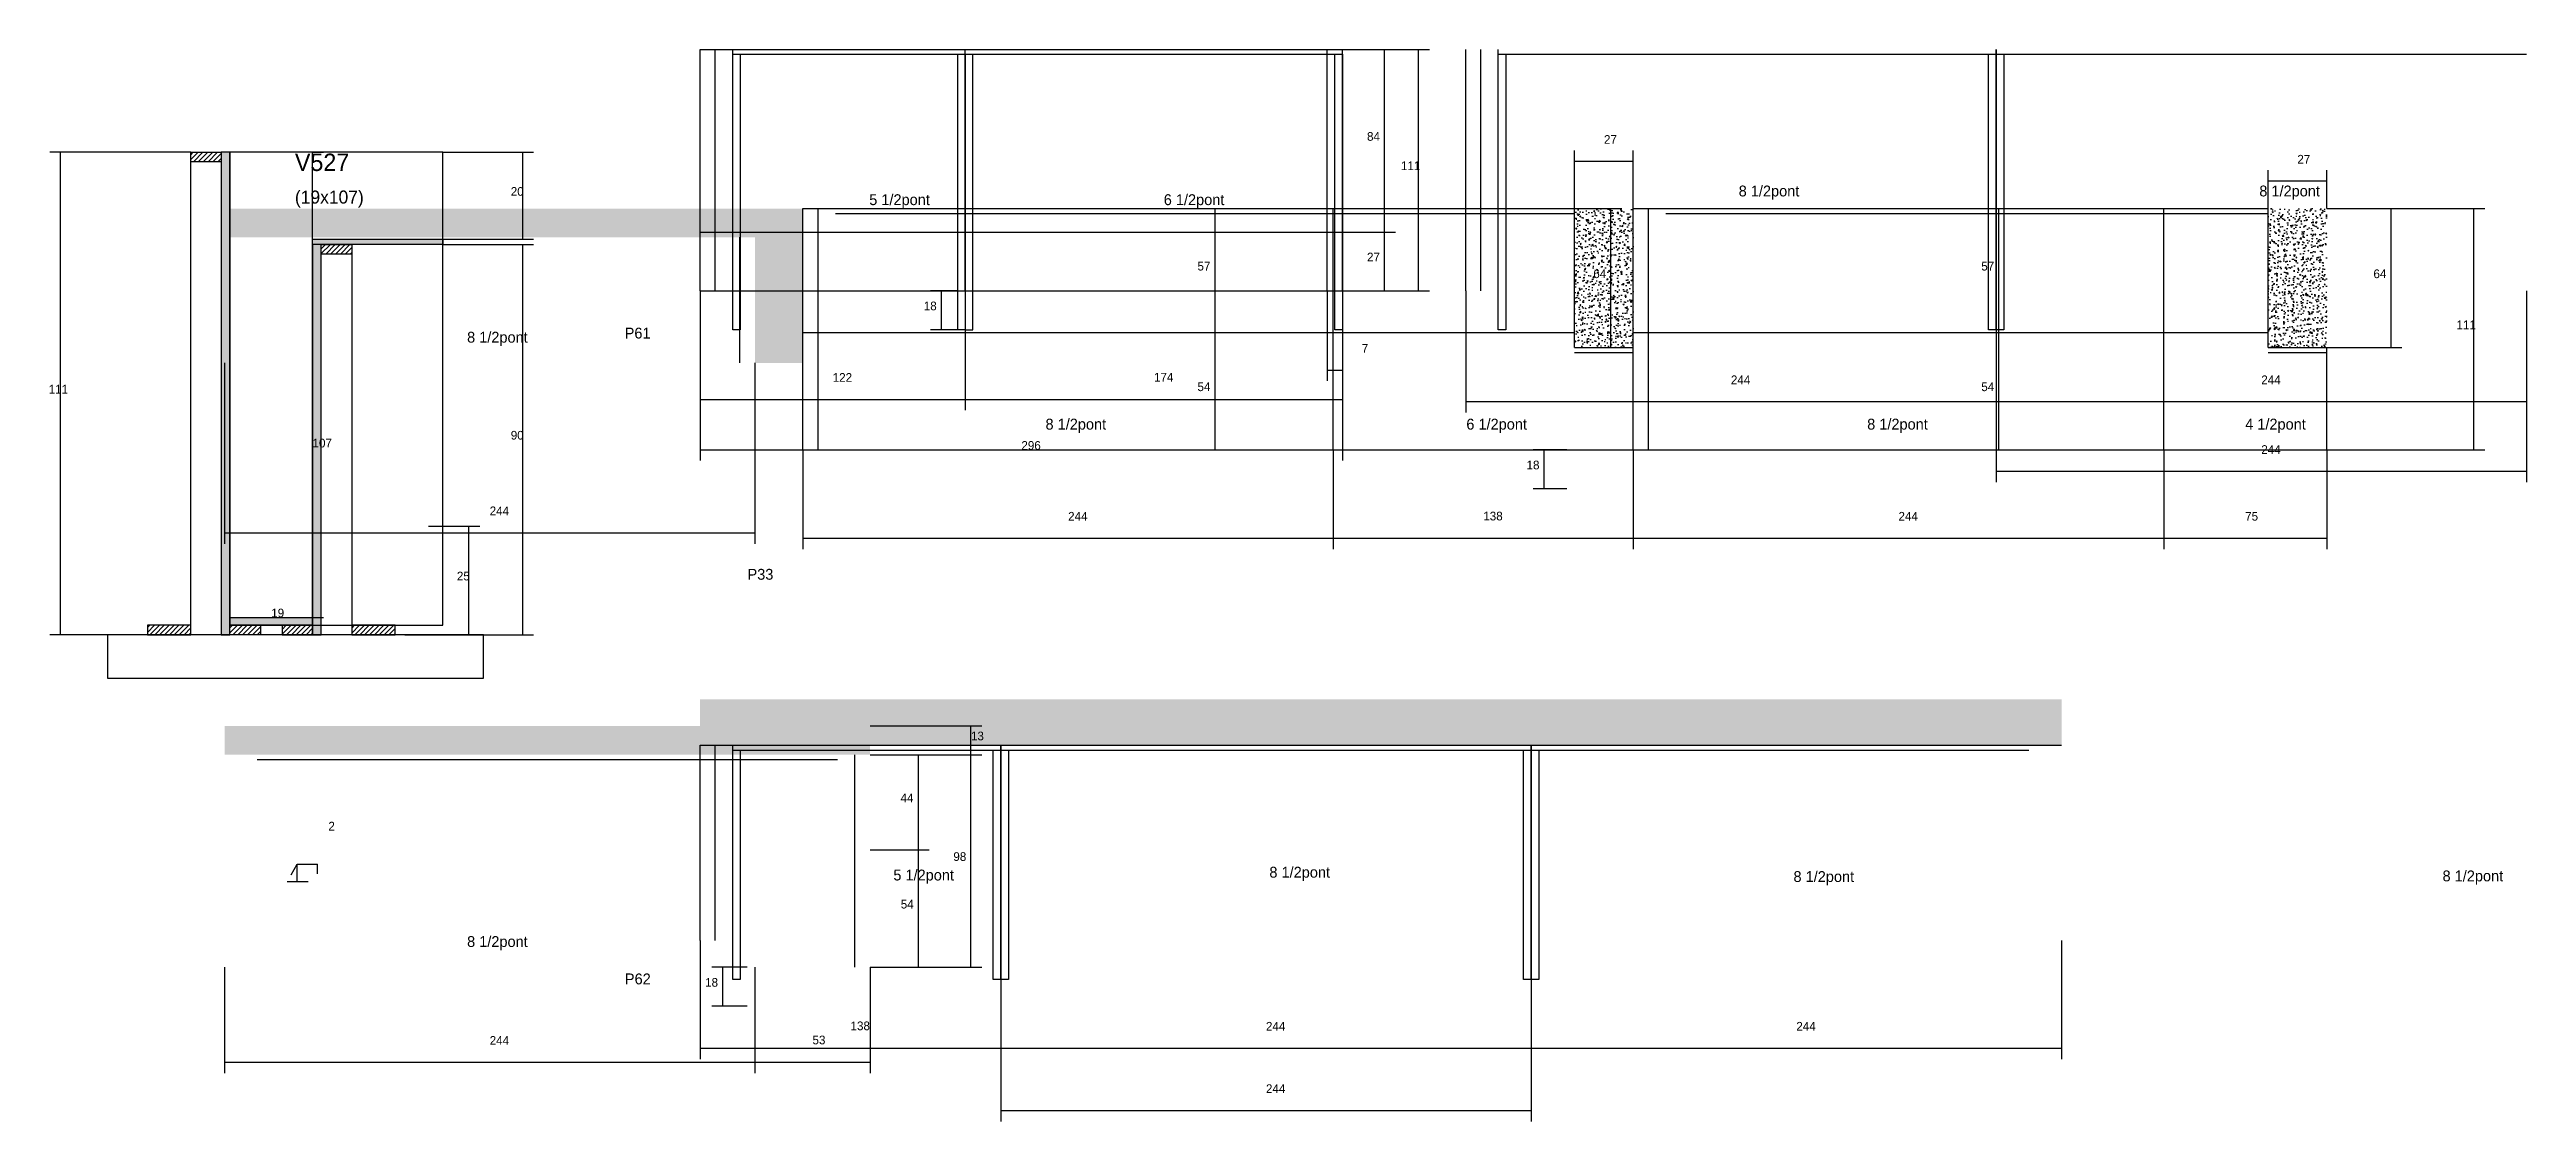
# Model space of a CAD drawing. Header units: metres. Extents: x -2848 to 22762, y -45195 to 1016.
# Drawn here: x 6287 to 7427, y -24632 to -24139 of the extents above; entities that cross this region are included whole.
import ezdxf

# ---------------------------------------------------------------- set-up
doc = ezdxf.new("R2010")
doc.units = ezdxf.units.M
for name, color, linetype in [('CONCRETO', 251, 'Continuous'), ('COTA', 4, 'Continuous'), ('Cota Seção (2x)', 4, 'Continuous'), ('Hachura', 253, 'Continuous'), ('Madeira', 126, 'Continuous'), ('NOMENCLATURA', 7, 'Continuous'), ('Painéis', 200, 'Continuous'), ('SARR_2.2x7', 40, 'Continuous'), ('SARR_3.5x7', 81, 'Continuous'), ('Texto Seção', 7, 'Continuous')]:
    doc.layers.add(name, color=color, linetype=linetype)

msp = doc.modelspace()

# ---------------------------------------------------------------- texts
at = {"layer": 'COTA'}
for s, p in [('84', (6893.2, -24181.1)), ('27', (7002.2, -24182.5)), ('111', (6908.8, -24194.6)), ('27', (7321.2, -24191.6)), ('20', (6499.3, -24206.4)), ('57', (6815.2, -24240.8)), ('27', (6893.2, -24236.6)), ('57', (7175.8, -24240.8)), ('64', (6997.3, -24244.3)), ('64', (7356.2, -24244.3)), ('18', (6689.3, -24259.1)), ('111', (7394.4, -24267.8)), ('7', (6890.8, -24278.6)), ('111', (6286.7, -24297.4)), ('122', (6647.4, -24292)), ('174', (6795.2, -24291.9)), ('54', (6815.2, -24296.3)), ('244', (7060.6, -24293.1)), ('54', (7175.8, -24296.3)), ('244', (7304.6, -24293.1)), ('90', (6499.3, -24318.6)), ('296', (6734.2, -24323.3)), ('244', (7304.6, -24325.2)), ('18', (6966.6, -24332.3)), ('244', (6489.6, -24353.4)), ('244', (6755.7, -24355.9)), ('138', (6946.7, -24355.8)), ('244', (7137.7, -24355.9)), ('75', (7297.2, -24355.9)), ('25', (6474.5, -24383.4)), ('13', (6711, -24457)), ('44', (6678.6, -24485.5)), ('2', (6415.4, -24498.5)), ('98', (6702.9, -24512.5)), ('54', (6678.7, -24534.4)), ('18', (6588.7, -24570.4)), ('138', (6655.6, -24590.4)), ('244', (6846.7, -24590.6)), ('244', (7090.7, -24590.6)), ('244', (6489.6, -24597.1)), ('53', (6638.1, -24596.9)), ('244', (6846.7, -24619.3))]:
    msp.add_text(s, height=4, dxfattribs=at).set_placement(p)
at = {"layer": 'Cota Seção (2x)'}
for s, p in [('107', (6408.1, -24322.2)), ('19', (6389.1, -24400.4))]:
    msp.add_text(s, height=4, dxfattribs=at).set_placement(p)
at = {"layer": 'NOMENCLATURA'}
for s, p in [('8 1/2pont', (7064.2, -24206.7)), ('8 1/2pont', (7303.7, -24206.7)), ('5 1/2pont', (6664.2, -24210.7)), ('6 1/2pont', (6799.7, -24210.7)), ('8 1/2pont', (6479.2, -24274)), ('P61', (6551.7, -24272.1)), ('8 1/2pont', (6745.3, -24314)), ('6 1/2pont', (6938.9, -24314)), ('8 1/2pont', (7123.3, -24314)), ('4 1/2pont', (7297.2, -24314)), ('P33', (6608.2, -24383.1)), ('5 1/2pont', (6675.3, -24521.5)), ('8 1/2pont', (6848.3, -24520.2)), ('8 1/2pont', (7089.4, -24522.2)), ('8 1/2pont', (7388, -24521.9)), ('8 1/2pont', (6479.2, -24552.1)), ('P62', (6551.8, -24569.3))]:
    msp.add_text(s, height=5, dxfattribs=at).set_placement(p)
at = {"layer": 'Texto Seção'}
for s, height, p in [('V527', 8, (6400, -24195)), ('(19x107)', 6, (6400, -24210))]:
    msp.add_text(s, height=height, dxfattribs=at).set_placement(p)

# ---------------------------------------------------------------- hatches: boundary and pattern name
at = {"layer": 'COTA'}
h = msp.add_hatch(dxfattribs=at)
h.set_pattern_fill('AR-CONC', scale=0.03)
h.paths.add_polyline_path([(6633.7, -24212.3), (6367.6, -24212.3), (6367.6, -24225.5), (6611.6, -24225.5), (6611.6, -24283.3), (6633.7, -24283.3)])
h = msp.add_hatch(dxfattribs=at)
h.set_pattern_fill('AR-CONC', scale=0.03)
h.paths.add_polyline_path([(6988.7, -24276.3), (7015.7, -24276.3), (7015.7, -24212.3), (6988.7, -24212.3)])
h = msp.add_hatch(dxfattribs=at)
h.set_pattern_fill('AR-CONC', scale=0.03)
h.paths.add_polyline_path([(7334.7, -24212.3), (7307.7, -24212.3), (7307.7, -24276.3), (7334.7, -24276.3)])
h = msp.add_hatch(dxfattribs=at)
h.set_pattern_fill('AR-CONC', scale=0.03)
h.paths.add_polyline_path([(7010.9, -24241.9), (6990.3, -24241.9), (6990.3, -24241.9), (6990.3, -24219.5), (6990.3, -24219.5), (7010.9, -24219.5), (7010.9, -24219.5), (7010.9, -24241.9)])
h = msp.add_hatch(dxfattribs=at)
h.set_pattern_fill('AR-CONC', scale=0.03)
h.paths.add_polyline_path([(7212.7, -24459.3), (7212.7, -24438.1), (6586.4, -24438.1), (6586.4, -24459.3)])
h = msp.add_hatch(dxfattribs=at)
h.set_pattern_fill('AR-CONC', scale=0.03)
h.paths.add_polyline_path([(6367.6, -24450.4), (6367.6, -24463.6), (6664.6, -24463.6), (6664.6, -24450.4)])
at = {"layer": 'Hachura'}
h = msp.add_hatch(dxfattribs=at)
h.set_pattern_fill('ANSI31', scale=0.5)
h.paths.add_polyline_path([(6352.1, -24190.8), (6352.1, -24186.4), (6352.1, -24186.4), (6366.1, -24186.4), (6366.1, -24186.4), (6366.1, -24190.8), (6366.1, -24190.8), (6352.1, -24190.8)])
h = msp.add_hatch(color=8, dxfattribs=at)
h.dxf.hatch_style = 1
h.paths.add_polyline_path([(6370.1, -24186.4), (6366.1, -24186.4), (6366.1, -24186.4), (6366.1, -24408.4), (6366.1, -24408.4), (6370.1, -24408.4), (6370.1, -24408.4), (6370.1, -24186.4)])
h = msp.add_hatch(color=8, dxfattribs=at)
h.dxf.hatch_style = 1
h.paths.add_polyline_path([(6408.1, -24228.8), (6408.1, -24226.4), (6408.1, -24226.4), (6468.1, -24226.4), (6468.1, -24226.4), (6468.1, -24228.8), (6468.1, -24228.8), (6408.1, -24228.8)])
h = msp.add_hatch(color=8, dxfattribs=at)
h.dxf.hatch_style = 1
h.paths.add_polyline_path([(6412.1, -24228.8), (6408.1, -24228.8), (6408.1, -24228.8), (6408.1, -24408.4), (6408.1, -24408.4), (6412.1, -24408.4), (6412.1, -24408.4), (6412.1, -24228.8)])
h = msp.add_hatch(dxfattribs=at)
h.set_pattern_fill('ANSI31', scale=0.5)
h.paths.add_polyline_path([(6412.1, -24233.2), (6412.1, -24228.8), (6412.1, -24228.8), (6426.1, -24228.8), (6426.1, -24228.8), (6426.1, -24233.2), (6426.1, -24233.2), (6412.1, -24233.2)])
h = msp.add_hatch(dxfattribs=at)
h.set_pattern_fill('ANSI31', scale=0.5)
h.paths.add_polyline_path([(6352.1, -24408.4), (6352.1, -24404), (6352.1, -24404), (6332.1, -24404), (6332.1, -24404), (6332.1, -24408.4), (6332.1, -24408.4), (6352.1, -24408.4)])
h = msp.add_hatch(color=8, dxfattribs=at)
h.dxf.hatch_style = 1
h.paths.add_polyline_path([(6370.1, -24404), (6370.1, -24400.4), (6370.1, -24400.4), (6408.1, -24400.4), (6408.1, -24400.4), (6408.1, -24404), (6408.1, -24404), (6370.1, -24404)])
h = msp.add_hatch(dxfattribs=at)
h.set_pattern_fill('ANSI31', scale=0.5)
h.paths.add_polyline_path([(6370.1, -24408.4), (6370.1, -24404), (6370.1, -24404), (6384.1, -24404), (6384.1, -24404), (6384.1, -24408.4), (6384.1, -24408.4), (6370.1, -24408.4)])
h = msp.add_hatch(dxfattribs=at)
h.set_pattern_fill('ANSI31', scale=0.5)
h.paths.add_polyline_path([(6408.1, -24408.4), (6408.1, -24404), (6408.1, -24404), (6394.1, -24404), (6394.1, -24404), (6394.1, -24408.4), (6394.1, -24408.4), (6408.1, -24408.4)])
h = msp.add_hatch(dxfattribs=at)
h.set_pattern_fill('ANSI31', scale=0.5)
h.paths.add_polyline_path([(6446.1, -24408.4), (6446.1, -24404), (6446.1, -24404), (6426.1, -24404), (6426.1, -24404), (6426.1, -24408.4), (6426.1, -24408.4), (6446.1, -24408.4)])

# ---------------------------------------------------------------- linework, layer by layer
at = {"layer": 'CONCRETO'}
for points in [[(6408.1, -24226.4), (6468.1, -24226.4), (6468.1, -24186.4), (6408.1, -24186.4), (6408.1, -24186.4), (6370.1, -24186.4), (6370.1, -24404), (6370.1, -24404), (6370.1, -24400.4), (6408.1, -24400.4)], [(6370.1, -24404), (6468.1, -24404), (6468.1, -24186.4), (6370.1, -24186.4)]]:
    msp.add_lwpolyline(points, close=True, dxfattribs=at)
at = {"layer": 'COTA'}
for p, q in [((6881.9, -24139.1), (6921.9, -24139.1)), ((6881.9, -24139.1), (6906.3, -24139.1)), ((6901.3, -24223.1), (6901.3, -24139.1)), ((6916.9, -24250.1), (6916.9, -24139.1)), ((6352.1, -24186.4), (6287.2, -24186.4)), ((6292.2, -24408.4), (6292.2, -24186.4)), ((6468.1, -24186.4), (6509.8, -24186.4)), ((6504.8, -24226.4), (6504.8, -24186.4)), ((6988.7, -24212.3), (6988.7, -24185.5)), ((6988.7, -24190.5), (7015.7, -24190.5)), ((7015.7, -24212.3), (7015.7, -24185.5)), ((7307.7, -24212.3), (7307.7, -24194.6)), ((7307.7, -24199.6), (7334.7, -24199.6)), ((7334.7, -24212.3), (7334.7, -24194.6)), ((6808.3, -24212.3), (6828.3, -24212.3)), ((6823.3, -24269.3), (6823.3, -24212.3)), ((6988.7, -24212.3), (7010.4, -24212.3)), ((7005.4, -24276.3), (7005.4, -24212.3)), ((7161.7, -24212.3), (7188.9, -24212.3)), ((7183.9, -24269.3), (7183.9, -24212.3)), ((7334.7, -24212.3), (7407.4, -24212.3)), ((7334.7, -24212.3), (7369.3, -24212.3)), ((7364.3, -24276.3), (7364.3, -24212.3)), ((7402.4, -24323.3), (7402.4, -24212.3)), ((6881.9, -24223.1), (6906.3, -24223.1)), ((6881.9, -24223.1), (6906.3, -24223.1)), ((6901.3, -24250.1), (6901.3, -24223.1)), ((6468.1, -24226.4), (6509.8, -24226.4)), ((6468.1, -24228.8), (6509.8, -24228.8)), ((6504.8, -24408.4), (6504.8, -24228.8)), ((6586.4, -24250.1), (6586.4, -24328.3)), ((6586.4, -24250.1), (6586.4, -24305.1)), ((6704.9, -24250.1), (6692.4, -24250.1)), ((6697.4, -24268.1), (6697.4, -24250.1)), ((6708.4, -24250.1), (6708.4, -24305.1)), ((6708.4, -24250.1), (6708.4, -24305.1)), ((6874.9, -24250.1), (6874.9, -24291.6)), ((6881.9, -24250.1), (6921.9, -24250.1)), ((6881.9, -24250.1), (6881.9, -24328.3)), ((6881.9, -24250.1), (6881.9, -24305.1)), ((6881.9, -24250.1), (6881.9, -24291.6)), ((6881.9, -24250.1), (6906.3, -24250.1)), ((6938.6, -24250.1), (6938.6, -24306.1)), ((7182.6, -24250.1), (7182.6, -24306.1)), ((7182.6, -24250.1), (7182.6, -24306.1)), ((7182.6, -24250.1), (7182.6, -24338.2)), ((7426.6, -24250.1), (7426.6, -24306.1)), ((7426.6, -24250.1), (7426.6, -24338.2)), ((6704.9, -24268.1), (6692.4, -24268.1)), ((6811.2, -24269.3), (6828.3, -24269.3)), ((6811.2, -24269.3), (6828.3, -24269.3)), ((6823.3, -24323.3), (6823.3, -24269.3)), ((7161.7, -24269.3), (7188.9, -24269.3)), ((7168.9, -24269.3), (7188.9, -24269.3)), ((7183.9, -24323.3), (7183.9, -24269.3)), ((6988.7, -24276.3), (7010.4, -24276.3)), ((7334.7, -24276.3), (7369.3, -24276.3)), ((6367.6, -24283.3), (6367.6, -24366.5)), ((6611.6, -24283.3), (6611.6, -24366.5)), ((6874.9, -24286.6), (6881.9, -24286.6)), ((6586.4, -24300.1), (6708.4, -24300.1)), ((6708.4, -24300.1), (6881.9, -24300.1)), ((6938.6, -24301.1), (7182.6, -24301.1)), ((7182.6, -24301.1), (7426.6, -24301.1)), ((6586.4, -24323.3), (6881.9, -24323.3)), ((6633.7, -24323.3), (6633.7, -24369)), ((6811.2, -24323.3), (6828.3, -24323.3)), ((6877.7, -24323.3), (6877.7, -24369)), ((6877.7, -24323.3), (6877.7, -24369)), ((6985.2, -24323.3), (6969.7, -24323.3)), ((6974.7, -24341.3), (6974.7, -24323.3)), ((7015.7, -24323.3), (7015.7, -24369)), ((7015.7, -24323.3), (7015.7, -24369)), ((7161.7, -24323.3), (7188.9, -24323.3)), ((7259.7, -24323.3), (7259.7, -24369)), ((7259.7, -24323.3), (7259.7, -24369)), ((7334.7, -24323.3), (7334.7, -24369)), ((7334.7, -24323.3), (7407.4, -24323.3)), ((7182.6, -24333.2), (7426.6, -24333.2)), ((6985.2, -24341.3), (6969.7, -24341.3)), ((6367.6, -24361.5), (6611.6, -24361.5)), ((6461.4, -24358.4), (6485, -24358.4)), ((6480, -24408.4), (6480, -24358.4)), ((6633.7, -24364), (6877.7, -24364)), ((6877.7, -24364), (7015.7, -24364)), ((7015.7, -24364), (7259.7, -24364)), ((7259.7, -24364), (7334.7, -24364)), ((6352.1, -24408.4), (6287.2, -24408.4)), ((6450.5, -24408.4), (6509.8, -24408.4)), ((6461.4, -24408.4), (6485, -24408.4)), ((6664.6, -24450.4), (6716, -24450.4)), ((6711, -24463.6), (6711, -24450.4)), ((6664.6, -24463.6), (6716, -24463.6)), ((6664.6, -24463.6), (6716, -24463.6)), ((6664.6, -24463.6), (6691.8, -24463.6)), ((6686.8, -24507.4), (6686.8, -24463.6)), ((6711, -24561.4), (6711, -24463.6)), ((6664.6, -24507.4), (6691.8, -24507.4)), ((6664.6, -24507.4), (6691.8, -24507.4)), ((6686.8, -24561.4), (6686.8, -24507.4)), ((6401.1, -24522), (6401.1, -24514)), ((6401.1, -24514), (6406.1, -24514)), ((6396.4, -24522), (6406.1, -24522)), ((6586.4, -24549.1), (6586.4, -24603.7)), ((6724.7, -24549.1), (6724.7, -24603.7)), ((6724.7, -24549.1), (6724.7, -24603.7)), ((6724.7, -24549.1), (6724.7, -24632.4)), ((6968.7, -24549.1), (6968.7, -24603.7)), ((6968.7, -24549.1), (6968.7, -24603.7)), ((6968.7, -24549.1), (6968.7, -24632.4)), ((7212.7, -24549.1), (7212.7, -24603.7)), ((6367.6, -24561.4), (6367.6, -24610.1)), ((6608.1, -24561.4), (6591.8, -24561.4)), ((6596.8, -24579.4), (6596.8, -24561.4)), ((6611.6, -24561.4), (6611.6, -24610.1)), ((6611.6, -24561.4), (6611.6, -24610.1)), ((6664.6, -24561.4), (6664.6, -24610.1)), ((6664.6, -24561.4), (6716, -24561.4)), ((6664.6, -24561.4), (6691.8, -24561.4)), ((6608.1, -24579.4), (6591.8, -24579.4)), ((6586.4, -24598.7), (6724.7, -24598.7)), ((6724.7, -24598.7), (6968.7, -24598.7)), ((6968.7, -24598.7), (7212.7, -24598.7)), ((6367.6, -24605.1), (6611.6, -24605.1)), ((6611.6, -24605.1), (6664.6, -24605.1)), ((6724.7, -24627.4), (6968.7, -24627.4))]:
    msp.add_line(p, q, dxfattribs=at)
at = {"layer": 'Cota Seção (2x)'}
for p, q in [((6408.1, -24400.4), (6408.1, -24186.4)), ((6408.1, -24186.4), (6413.1, -24186.4)), ((6370.1, -24408.4), (6370.1, -24395.4)), ((6408.1, -24408.4), (6408.1, -24395.4)), ((6370.1, -24400.4), (6408.1, -24400.4)), ((6408.1, -24400.4), (6413.1, -24400.4))]:
    msp.add_line(p, q, dxfattribs=at)
at = {"layer": 'Madeira'}
for points in [[(6352.1, -24190.8), (6352.1, -24186.4), (6366.1, -24186.4), (6366.1, -24190.8)], [(6352.1, -24186.4), (6366.1, -24186.4), (6366.1, -24408.4), (6352.1, -24408.4)], [(6412.1, -24233.2), (6412.1, -24228.8), (6426.1, -24228.8), (6426.1, -24233.2)], [(6412.1, -24228.8), (6426.1, -24228.8), (6426.1, -24408.4), (6412.1, -24408.4)], [(6352.1, -24408.4), (6352.1, -24404), (6332.1, -24404), (6332.1, -24408.4)], [(6370.1, -24408.4), (6370.1, -24404), (6384.1, -24404), (6384.1, -24408.4)], [(6408.1, -24408.4), (6408.1, -24404), (6394.1, -24404), (6394.1, -24408.4)], [(6446.1, -24408.4), (6446.1, -24404), (6426.1, -24404), (6426.1, -24408.4)], [(6313.8, -24428.4), (6486.7, -24428.4), (6486.7, -24408.4), (6313.8, -24408.4)]]:
    msp.add_lwpolyline(points, close=True, dxfattribs=at)
at = {"layer": 'Painéis'}
for p, q in [((6586.4, -24139.1), (6881.9, -24139.1)), ((6586.4, -24250.1), (6586.4, -24139.1)), ((6708.4, -24250.1), (6708.4, -24139.1)), ((6881.9, -24250.1), (6881.9, -24139.1)), ((6938.6, -24250.1), (6938.6, -24139.1)), ((7182.6, -24250.1), (7182.6, -24139.1)), ((6633.7, -24212.3), (6988.7, -24212.3)), ((6633.7, -24323.3), (6633.7, -24212.3)), ((6877.7, -24323.3), (6877.7, -24212.3)), ((6988.7, -24276.3), (6988.7, -24212.3)), ((7015.7, -24212.3), (7307.7, -24212.3)), ((7015.7, -24323.3), (7015.7, -24212.3)), ((7259.7, -24323.3), (7259.7, -24212.3)), ((7307.7, -24276.3), (7307.7, -24212.3)), ((6586.4, -24223.1), (6881.9, -24223.1)), ((6408.1, -24226.4), (6468.1, -24226.4)), ((6586.4, -24250.1), (6881.9, -24250.1)), ((6633.7, -24269.3), (6988.7, -24269.3)), ((7015.7, -24269.3), (7307.7, -24269.3)), ((6988.7, -24276.3), (7015.7, -24276.3)), ((7307.7, -24276.3), (7334.7, -24276.3)), ((7334.7, -24323.3), (7334.7, -24276.3)), ((6633.7, -24323.3), (7334.7, -24323.3)), ((6370.1, -24400.4), (6408.1, -24400.4)), ((6586.4, -24459.3), (7212.7, -24459.3)), ((6586.4, -24549.1), (6586.4, -24459.3)), ((6724.7, -24549.1), (6724.7, -24459.3)), ((6968.7, -24549.1), (6968.7, -24459.3))]:
    msp.add_line(p, q, dxfattribs=at)
for points in [[(6370.1, -24186.4), (6366.1, -24186.4), (6366.1, -24408.4), (6370.1, -24408.4)], [(6408.1, -24228.8), (6408.1, -24226.4), (6468.1, -24226.4), (6468.1, -24228.8)], [(6412.1, -24228.8), (6408.1, -24228.8), (6408.1, -24408.4), (6412.1, -24408.4)], [(6370.1, -24404), (6370.1, -24400.4), (6408.1, -24400.4), (6408.1, -24404)]]:
    msp.add_lwpolyline(points, close=True, dxfattribs=at)
at = {"layer": 'SARR_2.2x7'}
for p, q in [((6593.4, -24250.1), (6593.4, -24139.1)), ((6601.4, -24141.3), (6708.4, -24141.3)), ((6708.4, -24141.3), (6881.9, -24141.3)), ((6874.9, -24250.1), (6874.9, -24139.1)), ((6945.6, -24250.1), (6945.6, -24139.1)), ((6953.6, -24141.3), (7182.6, -24141.3)), ((7182.6, -24141.3), (7426.6, -24141.3)), ((6601.4, -24210.1), (6601.4, -24203.1)), ((6640.7, -24323.3), (6640.7, -24212.3)), ((7022.7, -24323.3), (7022.7, -24212.3)), ((6604.6, -24283.3), (6604.6, -24225.5)), ((6648.7, -24214.5), (6877.7, -24214.5)), ((6877.7, -24214.5), (6988.7, -24214.5)), ((7030.7, -24214.5), (7259.7, -24214.5)), ((7259.7, -24214.5), (7307.7, -24214.5)), ((6988.7, -24278.5), (7015.7, -24278.5)), ((7307.7, -24278.5), (7334.7, -24278.5)), ((6593.4, -24549.1), (6593.4, -24459.3)), ((6601.4, -24461.5), (6724.7, -24461.5)), ((6657.6, -24561.4), (6657.6, -24463.6)), ((6724.7, -24461.5), (6968.7, -24461.5)), ((6968.7, -24461.5), (7197.7, -24461.5)), ((6382.6, -24465.8), (6611.6, -24465.8)), ((6611.6, -24465.8), (6649.6, -24465.8)), ((6398.2, -24518.9), (6401.1, -24514)), ((6401.1, -24514), (6410.4, -24514)), ((6410.4, -24518.4), (6410.4, -24514))]:
    msp.add_line(p, q, dxfattribs=at)
at = {"layer": 'SARR_3.5x7'}
for points in [[(6604.9, -24141.3), (6604.9, -24268.1), (6601.4, -24268.1), (6601.4, -24139.1)], [(6708.4, -24141.3), (6708.4, -24268.1), (6704.9, -24268.1), (6704.9, -24141.3)], [(6708.4, -24141.3), (6708.4, -24268.1), (6711.9, -24268.1), (6711.9, -24141.3)], [(6881.9, -24141.3), (6881.9, -24268.1), (6878.4, -24268.1), (6878.4, -24141.3)], [(6957.1, -24141.3), (6957.1, -24268.1), (6953.6, -24268.1), (6953.6, -24139.1)], [(7182.6, -24139.1), (7182.6, -24268.1), (7179.1, -24268.1), (7179.1, -24141.3)], [(7186.1, -24141.3), (7186.1, -24268.1), (7182.6, -24268.1), (7182.6, -24139.1)], [(6604.9, -24461.5), (6604.9, -24567.1), (6601.4, -24567.1), (6601.4, -24459.3)], [(6724.7, -24459.3), (6724.7, -24567.1), (6721.2, -24567.1), (6721.2, -24461.5)], [(6728.2, -24461.5), (6728.2, -24567.1), (6724.7, -24567.1), (6724.7, -24459.3)], [(6968.7, -24459.3), (6968.7, -24567.1), (6965.2, -24567.1), (6965.2, -24461.5)], [(6972.2, -24461.5), (6972.2, -24567.1), (6968.7, -24567.1), (6968.7, -24459.3)]]:
    msp.add_lwpolyline(points, dxfattribs=at)

msp.set_redraw_order([(e.dxf.handle, doc.entitydb.next_handle()) for e in msp.query("TEXT MTEXT ATTDEF DIMENSION ARC_DIMENSION")])  # texts and dimensions are drawn at this point

doc.saveas('drawing.dxf')
